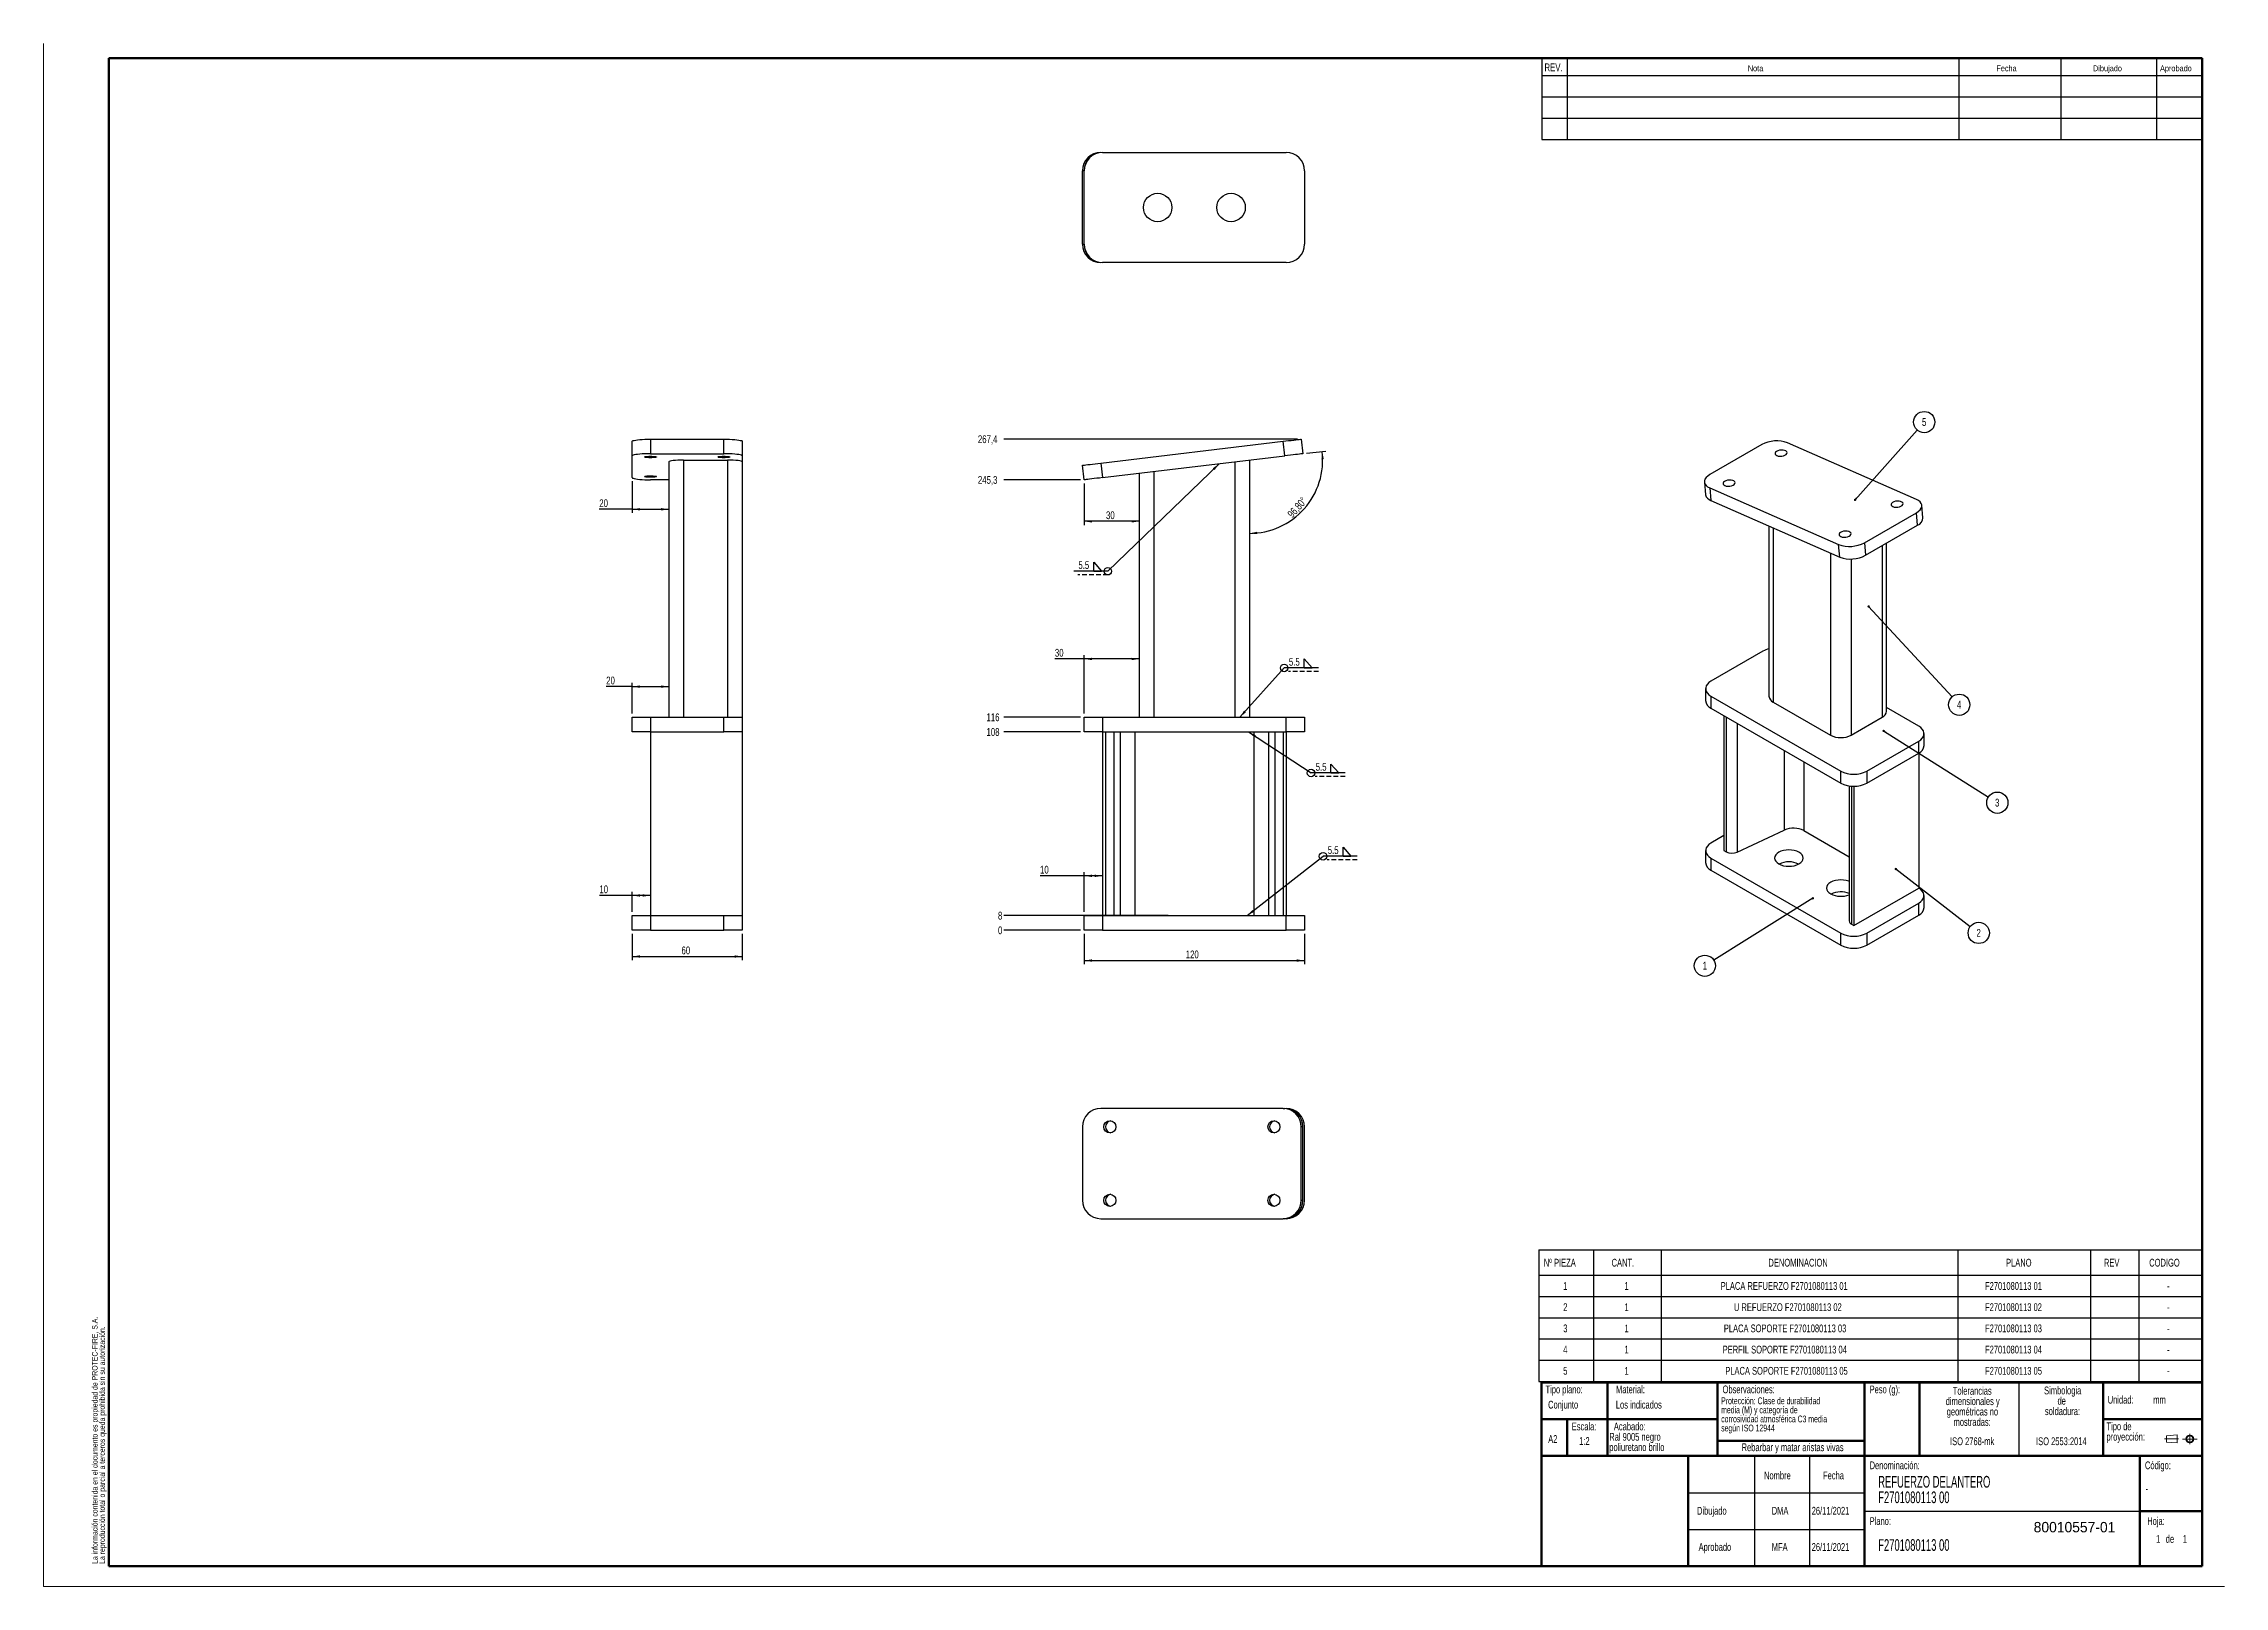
# Model space of a CAD drawing. Header units: millimetres. Extents: x 0 to 594, y 0 to 420.
import ezdxf

# ---------------------------------------------------------------- set-up
doc = ezdxf.new("R2010")
doc.units = ezdxf.units.MM
doc.linetypes.add('CENTERX2', pattern=[20.32, 12.7, -2.54, 2.54, -2.54])
doc.linetypes.add('HIDDEN', pattern=[1.905, 1.27, -0.635])
doc.layers.add('FORMATO', color=7, linetype='Continuous')
doc.layers.add('SLD-0', color=179, linetype='Continuous')
doc.styles.add('SLDTEXTSTYLE0', font='TXT', dxfattribs={"width": 0.75})
doc.styles.add('SLDTEXTSTYLE1', font='TXT', dxfattribs={"width": 0.605})
doc.dimstyles.new('SLDDIMSTYLE0', dxfattribs={"dimtxt": 2.116667, "dimasz": 2.116667, "dimexe": 0, "dimexo": 0.0625, "dimgap": 0.529167, "dimtad": 0, "dimtih": 1, "dimtoh": 1, "dimdec": 0, "dimlfac": 2, "dimrnd": 1e-09, "dimdsep": 46, "dimtxsty": 'SLDTEXTSTYLE0', "dimblk1": 'NONE', "dimblk2": 'NONE', "dimsah": 1, "dimcen": 0.09, "dimadec": 0, "dimazin": 2, "dimtfac": 1, "dimtdec": 0, "dimtofl": 0, "dimtmove": 0, "dimatfit": 3, "dimldrblk": 'NONE', "dimfxl": 1, "dimfrac": 2, "dimtolj": 1, "dimtzin": 12, "dimarcsym": 0})
doc.dimstyles.new('SLDDIMSTYLE1', dxfattribs={"dimtxt": 2.116667, "dimasz": 2.116667, "dimexe": 0, "dimexo": 0.0625, "dimgap": 0.529167, "dimtad": 0, "dimtih": 1, "dimtoh": 1, "dimdec": 1, "dimlfac": 2, "dimrnd": 1e-09, "dimzin": 12, "dimdsep": 46, "dimtxsty": 'SLDTEXTSTYLE0', "dimblk1": 'NONE', "dimblk2": 'NONE', "dimsah": 1, "dimcen": 0.09, "dimadec": 0, "dimazin": 3, "dimtfac": 1, "dimtdec": 1, "dimtofl": 0, "dimtmove": 0, "dimatfit": 3, "dimldrblk": 'NONE', "dimfxl": 1, "dimfrac": 2, "dimtolj": 1, "dimtzin": 12, "dimarcsym": 0})
doc.dimstyles.new('SLDDIMSTYLE2', dxfattribs={"dimtxt": 2.116667, "dimasz": 2.116667, "dimexe": 0, "dimexo": 0.0625, "dimgap": 0.529167, "dimtad": 1, "dimdec": 1, "dimlfac": 2, "dimrnd": 1e-09, "dimzin": 12, "dimdsep": 46, "dimtxsty": 'SLDTEXTSTYLE0', "dimsah": 1, "dimcen": 0.09, "dimadec": 0, "dimazin": 3, "dimtfac": 1, "dimtdec": 1, "dimtofl": 0, "dimtmove": 0, "dimatfit": 3, "dimfxl": 1, "dimfrac": 2, "dimtolj": 1, "dimtzin": 12, "dimarcsym": 0})
doc.dimstyles.new('SLDDIMSTYLE3', dxfattribs={"dimtxt": 2.116667, "dimasz": 2.116667, "dimexe": 0, "dimexo": 0.0625, "dimgap": 0.529167, "dimtad": 1, "dimdec": 4, "dimlfac": 2, "dimzin": 12, "dimdsep": 46, "dimtxsty": 'SLDTEXTSTYLE0', "dimsah": 1, "dimcen": 0.09, "dimazin": 3, "dimtfac": 1, "dimtofl": 0, "dimtmove": 0, "dimatfit": 3, "dimfxl": 1, "dimfrac": 2, "dimtolj": 1, "dimtzin": 12, "dimarcsym": 0})
doc.dimstyles.new('SLDDIMSTYLE4', dxfattribs={"dimtxt": 0.18, "dimasz": 2.116667, "dimexe": 0, "dimexo": 0.0625, "dimgap": 0, "dimtad": 0, "dimtih": 1, "dimtoh": 1, "dimdec": 0, "dimrnd": 1e-09, "dimzin": 0, "dimdsep": 46, "dimtxsty": 'Standard', "dimsah": 1, "dimcen": 0.09, "dimadec": 0, "dimazin": 0, "dimtfac": 2.116667, "dimtdec": 0, "dimtofl": 0, "dimtmove": 0, "dimatfit": 3, "dimfxl": 1, "dimfrac": 2, "dimtolj": 1, "dimtzin": 0, "dimarcsym": 0})
doc.dimstyles.new('SLDDIMSTYLE5', dxfattribs={"dimtxt": 0.18, "dimasz": 0.651282, "dimexe": 0, "dimexo": 0.0625, "dimgap": 0, "dimtad": 0, "dimtih": 1, "dimtoh": 1, "dimdec": 0, "dimrnd": 1e-09, "dimzin": 0, "dimdsep": 46, "dimtxsty": 'Standard', "dimblk1": 'DOT', "dimblk2": 'DOT', "dimsah": 1, "dimcen": 0.09, "dimadec": 0, "dimazin": 0, "dimtfac": 0.651282, "dimtdec": 0, "dimtofl": 0, "dimtmove": 0, "dimatfit": 3, "dimldrblk": 'DOT', "dimfxl": 1, "dimfrac": 2, "dimtolj": 1, "dimtzin": 0, "dimarcsym": 0})

msp = doc.modelspace()

# ---------------------------------------------------------------- texts
at = {"insert": (542.057252, 17.533396), "char_height": 2.82222222, "attachment_point": 1}
msp.add_mtext_dynamic_manual_height_columns('80010557-01', width=29.31828397, gutter_width=14.111111, heights=[0], dxfattribs=at)
at = {"layer": 'FORMATO', "attachment_point": 1, "style": 'SLDTEXTSTYLE0'}
for s, insert, char_height in [('REV.', (408.804126, 414.598717), 2.1166667), ('Nota', (464.192814, 414.072396), 1.5875), ('Fecha', (531.894836, 414.072396), 1.5875), ('Dibujado', (558.229277, 414.072396), 1.5875), ('Aprobado', (576.478501, 414.072396), 1.5875)]:
    msp.add_mtext(s, dxfattribs=dict(at, insert=insert, char_height=char_height))
at = {"layer": 'SLD-0', "style": 'SLDTEXTSTYLE1'}
for s, insert, char_height, attachment_point in [('Tipo plano:', (409.097721, 54.680865), 2.11666667, 1), ('Material:', (428.298099, 54.680865), 2.1166667, 1), ('Observaciones:', (457.307045, 54.680865), 2.11666667, 1), ('Peso (g):', (497.371489, 54.680865), 2.1166667, 1), ('Conjunto', (409.787982, 50.519196), 2.1166667, 1), ('Los indicados', (428.249246, 50.519196), 2.11666667, 1), ('Unidad:', (562.214579, 51.870628), 2.1166667, 1), ('mm', (574.630608, 51.870628), 2.1166667, 1), ('Escala:', (416.231535, 44.601468), 2.1166667, 1), ('Acabado:', (427.706707, 44.601468), 2.1166667, 1), ('A2', (409.827779, 41.174368), 2.1166667, 1), ('1:2', (418.258662, 40.634745), 2.1166667, 1), ('Rebarbar y matar aristas vivas', (476.389401, 38.92373), 2.11666667, 2), ('ISO 2768-mk', (525.305036, 40.560017), 2.11666667, 2), ('ISO 2553:2014', (549.593817, 40.560017), 2.11666667, 2), ('Nombre', (468.606176, 31.254834), 2.1166667, 1), ('Fecha', (484.676761, 31.254834), 2.1166667, 1), ('Denominación:', (497.371489, 34.014311), 2.11666667, 1), ('Código:', (572.366369, 34.014311), 2.1166667, 1), ('-', (572.554816, 27.693169), 2.116667, 1), ('Dibujado', (450.341616, 21.640309), 2.1166667, 1), ('DMA', (470.703488, 21.640309), 2.1166667, 1), ('26/11/2021', (481.597083, 21.640309), 2.1166667, 1), ('Plano:', (497.371489, 18.838267), 2.1166667, 1), ('Hoja:', (572.982348, 18.838267), 2.1166667, 1), ('Aprobado', (450.792972, 11.782359), 2.1166667, 1), ('26/11/2021', (481.597083, 11.782359), 2.1166667, 1), ('F2701080113 00', (499.7074, 12.846761), 3.175, 1), ('1', (575.381144, 13.974904), 2.116667, 1), ('1', (575.381144, 13.974904), 2.116667, 1), ('de', (578.045932, 13.974904), 2.1166667, 1), ('de', (578.045932, 13.974904), 2.1166667, 1), ('1', (582.69923, 13.974904), 2.116667, 1), ('1', (582.69923, 13.974904), 2.116667, 1), ('MFA', (470.703488, 11.782359), 2.1166667, 1)]:
    msp.add_mtext(s, dxfattribs=dict(at, insert=insert, char_height=char_height, attachment_point=attachment_point))

# ---------------------------------------------------------------- blocks, each defined once
blk = doc.blocks.new('Bloque3')
at = {"color": 7, "linetype": 'CENTERX2', "lineweight": 18}
for p, q in [((397.92, 130.06), (394.8, 130.06)), ((398.88, 130.02), (402.16, 130.02)), ((400.52, 128.85), (400.52, 131.19))]:
    blk.add_line(p, q, dxfattribs=at)
at = {"color": 7, "linetype": 'Continuous', "lineweight": 18}
for p, q in [((397.68, 130.95), (395.23, 130.77)), ((395.23, 130.77), (395.23, 129.34)), ((397.68, 129.16), (395.23, 129.34)), ((397.68, 130.95), (397.68, 129.16))]:
    blk.add_line(p, q, dxfattribs=at)
for radius in [0.892, 0.713]:
    blk.add_circle((400.52, 130.02), radius, dxfattribs=at)
blk = doc.blocks.new('SW_NOTE_0')
at = {"layer": 'FORMATO', "color": 0, "char_height": 1.5, "attachment_point": 1, "rotation": 90, "style": 'SLDTEXTSTYLE0'}
for s, insert in [('La información contenida en el documento es propiedad de PROTEC-FIRE, S.A.', (-1.93, 0)), ('La reproducción total o parcial a terceros queda prohibida sin su autorización.', (0.07, 0))]:
    blk.add_mtext(s, dxfattribs=dict(at, insert=insert))
blk = doc.blocks.new('SW_NOTE_0_1')
at = {"layer": 'SLD-0', "color": 0, "char_height": 3.175, "attachment_point": 1, "style": 'SLDTEXTSTYLE1'}
for s, insert in [('REFUERZO DELANTERO', (0, 4.09)), ('F2701080113 00', (0, -0.14))]:
    blk.add_mtext(s, dxfattribs=dict(at, insert=insert))
blk = doc.blocks.new('SW_NOTE_0_2')
at = {"layer": 'SLD-0', "color": 0, "char_height": 1.8521, "attachment_point": 1, "style": 'SLDTEXTSTYLE1'}
for s, insert in [('media (M) y categoría de', (0, -0.08)), ('Protección: Clase de durabilidad', (0, 2.39)), ('según ISO 12944', (0, -5.02)), ('corrosividad atmosférica C3 media', (0, -2.55))]:
    blk.add_mtext(s, dxfattribs=dict(at, insert=insert))
blk = doc.blocks.new('SW_NOTE_0_3')
at = {"layer": 'SLD-0', "color": 0, "char_height": 2.1167, "attachment_point": 1, "style": 'SLDTEXTSTYLE1'}
for s, insert in [('poliuretano brillo', (0, -0.09)), ('Ral 9005 negro', (0, 2.73))]:
    blk.add_mtext(s, dxfattribs=dict(at, insert=insert))
blk = doc.blocks.new('SW_NOTE_0_4')
at = {"layer": 'SLD-0', "color": 0, "char_height": 2.117, "attachment_point": 2, "style": 'SLDTEXTSTYLE1'}
for s, insert in [('Simbologia', (7.11, 2.73)), ('de', (6.84, -0.09)), ('soldadura:', (7.06, -2.92))]:
    blk.add_mtext(s, dxfattribs=dict(at, insert=insert))
blk = doc.blocks.new('SW_NOTE_0_5')
at = {"layer": 'SLD-0', "color": 0, "attachment_point": 1, "style": 'SLDTEXTSTYLE1'}
for s, insert, char_height in [('Tipo de', (0, 2.73), 2.117), ('proyección:', (0, -0.09), 2.1167)]:
    blk.add_mtext(s, dxfattribs=dict(at, insert=insert, char_height=char_height))
blk = doc.blocks.new('SW_NOTE_0_6')
at = {"layer": 'SLD-0', "color": 0, "attachment_point": 2, "style": 'SLDTEXTSTYLE1'}
for s, insert, char_height in [('dimensionales y', (7.54, -0.09), 2.1167), ('Tolerancias', (7.41, 2.73), 2.1167), ('geométricas no', (7.46, -2.92), 2.1167), ('mostradas:', (7.38, -5.74), 2.117)]:
    blk.add_mtext(s, dxfattribs=dict(at, insert=insert, char_height=char_height))
blk = doc.blocks.new('SW_TABLEANNOTATION_0')
at = {"layer": 'FORMATO', "color": 0}
for p, q in [((0, 0), (0, -6.9)), ((0, 0), (14.94, 0)), ((14.94, 0), (14.94, -6.9)), ((14.94, 0), (33.4, 0)), ((33.4, 0), (33.4, -6.9)), ((33.4, 0), (114.2, 0)), ((114.2, 0), (114.2, -6.9)), ((114.2, 0), (150.3, 0)), ((150.3, 0), (150.3, -6.9)), ((150.3, 0), (163.43, 0)), ((163.43, 0), (163.43, -6.9)), ((163.43, 0), (180.61, 0)), ((180.61, 0), (180.61, -6.9)), ((0, -6.9), (14.94, -6.9)), ((0, -6.9), (0, -12.67)), ((14.94, -6.9), (33.4, -6.9)), ((14.94, -6.9), (14.94, -12.67)), ((33.4, -6.9), (114.2, -6.9)), ((33.4, -6.9), (33.4, -12.67)), ((114.2, -6.9), (150.3, -6.9)), ((114.2, -6.9), (114.2, -12.67)), ((150.3, -6.9), (163.43, -6.9)), ((150.3, -6.9), (150.3, -12.67)), ((163.43, -6.9), (180.61, -6.9)), ((163.43, -6.9), (163.43, -12.67)), ((180.61, -6.9), (180.61, -12.67)), ((0, -12.67), (0, -18.45)), ((0, -12.67), (14.94, -12.67)), ((14.94, -12.67), (14.94, -18.45)), ((14.94, -12.67), (33.4, -12.67)), ((33.4, -12.67), (33.4, -18.45)), ((33.4, -12.67), (114.2, -12.67)), ((114.2, -12.67), (114.2, -18.45)), ((114.2, -12.67), (150.3, -12.67)), ((150.3, -12.67), (150.3, -18.45)), ((150.3, -12.67), (163.43, -12.67)), ((163.43, -12.67), (163.43, -18.45)), ((163.43, -12.67), (180.61, -12.67)), ((180.61, -12.67), (180.61, -18.45)), ((0, -18.45), (0, -24.22)), ((0, -18.45), (14.94, -18.45)), ((14.94, -18.45), (14.94, -24.22)), ((14.94, -18.45), (33.4, -18.45)), ((33.4, -18.45), (33.4, -24.22)), ((33.4, -18.45), (114.2, -18.45)), ((114.2, -18.45), (114.2, -24.22)), ((114.2, -18.45), (150.3, -18.45)), ((150.3, -18.45), (150.3, -24.22)), ((150.3, -18.45), (163.43, -18.45)), ((163.43, -18.45), (163.43, -24.22)), ((163.43, -18.45), (180.61, -18.45)), ((180.61, -18.45), (180.61, -24.22)), ((0, -24.22), (0, -29.99)), ((0, -24.22), (14.94, -24.22)), ((14.94, -24.22), (14.94, -29.99)), ((14.94, -24.22), (33.4, -24.22)), ((33.4, -24.22), (33.4, -29.99)), ((33.4, -24.22), (114.2, -24.22)), ((114.2, -24.22), (114.2, -29.99)), ((114.2, -24.22), (150.3, -24.22)), ((150.3, -24.22), (150.3, -29.99)), ((150.3, -24.22), (163.43, -24.22)), ((163.43, -24.22), (163.43, -29.99)), ((163.43, -24.22), (180.61, -24.22)), ((180.61, -24.22), (180.61, -29.99)), ((0, -29.99), (0, -35.77)), ((0, -29.99), (14.94, -29.99)), ((14.94, -29.99), (14.94, -35.77)), ((14.94, -29.99), (33.4, -29.99)), ((33.4, -29.99), (33.4, -35.77)), ((33.4, -29.99), (114.2, -29.99)), ((114.2, -29.99), (114.2, -35.77)), ((114.2, -29.99), (150.3, -29.99)), ((150.3, -29.99), (150.3, -35.77)), ((150.3, -29.99), (163.43, -29.99)), ((163.43, -29.99), (163.43, -35.77)), ((163.43, -29.99), (180.61, -29.99)), ((180.61, -29.99), (180.61, -35.77)), ((0, -35.77), (14.94, -35.77)), ((14.94, -35.77), (33.4, -35.77)), ((33.4, -35.77), (114.2, -35.77)), ((114.2, -35.77), (150.3, -35.77)), ((150.3, -35.77), (163.43, -35.77)), ((163.43, -35.77), (180.61, -35.77))]:
    blk.add_line(p, q, dxfattribs=at)
at = {"layer": 'FORMATO', "color": 0, "attachment_point": 1, "style": 'SLDTEXTSTYLE1'}
for s, insert, char_height in [('Nº PIEZA', (1.39, -2.4), 2.117), ('CANT.', (19.86, -2.4), 2.117), ('DENOMINACION', (62.59, -2.4), 2.1167), ('PLANO', (127.31, -2.4), 2.117), ('REV', (153.97, -2.4), 2.117), ('CODIGO', (166.3, -2.4), 2.117), ('1', (6.69, -8.74), 2.12), ('1', (23.39, -8.74), 2.12), ('PLACA REFUERZO F2701080113 01', (49.58, -8.74), 2.1167), ('F2701080113 01', (121.59, -8.74), 2.1167), ('-', (171.16, -8.74), 2.12), ('2', (6.69, -14.51), 2.12), ('1', (23.39, -14.51), 2.12), ('U REFUERZO F2701080113 02', (53.18, -14.51), 2.1167), ('F2701080113 02', (121.59, -14.51), 2.1167), ('-', (171.16, -14.51), 2.12), ('3', (6.69, -20.29), 2.12), ('1', (23.39, -20.29), 2.12), ('PLACA SOPORTE F2701080113 03', (50.44, -20.29), 2.1167), ('F2701080113 03', (121.59, -20.29), 2.1167), ('-', (171.16, -20.29), 2.12), ('4', (6.69, -26.06), 2.12), ('1', (23.39, -26.06), 2.12), ('PERFIL SOPORTE F2701080113 04', (50.13, -26.06), 2.1167), ('F2701080113 04', (121.59, -26.06), 2.1167), ('-', (171.16, -26.06), 2.12), ('5', (6.69, -31.84), 2.12), ('1', (23.39, -31.84), 2.12), ('PLACA SOPORTE F2701080113 05', (50.83, -31.84), 2.1167), ('F2701080113 05', (121.59, -31.84), 2.1167), ('-', (171.16, -31.84), 2.12)]:
    blk.add_mtext(s, dxfattribs=dict(at, insert=insert, char_height=char_height))
blk = doc.blocks.new('_D')
at = {"layer": 'FORMATO', "transparency": 16777216}
blk.add_line((282.45, 178.61), (261.52, 178.61), dxfattribs=at)
at = {"layer": 'FORMATO', "transparency": 16777216, "insert": (259.95, 179.66), "char_height": 2.12, "attachment_point": 1, "style": 'SLDTEXTSTYLE0'}
blk.add_mtext('0', dxfattribs=at)
blk = doc.blocks.new('_None')
blk = doc.blocks.new('_D_1')
at = {"layer": 'FORMATO', "color": 7, "transparency": 16777216}
blk.add_line((306.32, 182.61), (261.52, 182.61), dxfattribs=at)
at = {"layer": 'FORMATO', "color": 7, "transparency": 16777216, "insert": (259.95, 183.66), "char_height": 2.12, "attachment_point": 1, "style": 'SLDTEXTSTYLE0'}
blk.add_mtext('8', dxfattribs=at)
blk = doc.blocks.new('_D_2')
at = {"layer": 'FORMATO', "color": 7, "transparency": 16777216}
blk.add_line((282.45, 232.61), (261.52, 232.61), dxfattribs=at)
at = {"layer": 'FORMATO', "color": 7, "transparency": 16777216, "insert": (256.83, 233.66), "char_height": 2.117, "attachment_point": 1, "style": 'SLDTEXTSTYLE0'}
blk.add_mtext('108', dxfattribs=at)
blk = doc.blocks.new('_D_3')
at = {"layer": 'FORMATO', "color": 7, "transparency": 16777216}
blk.add_line((282.45, 236.61), (261.52, 236.61), dxfattribs=at)
at = {"layer": 'FORMATO', "color": 7, "transparency": 16777216, "insert": (256.83, 237.66), "char_height": 2.117, "attachment_point": 1, "style": 'SLDTEXTSTYLE0'}
blk.add_mtext('116', dxfattribs=at)
blk = doc.blocks.new('_D_4')
at = {"layer": 'FORMATO', "color": 7, "transparency": 16777216}
blk.add_line((282.45, 301.25), (261.52, 301.25), dxfattribs=at)
at = {"layer": 'FORMATO', "color": 7, "transparency": 16777216, "insert": (254.48, 302.29), "char_height": 2.117, "attachment_point": 1, "style": 'SLDTEXTSTYLE0'}
blk.add_mtext('245,3', dxfattribs=at)
blk = doc.blocks.new('_D_5')
at = {"layer": 'FORMATO', "color": 7, "transparency": 16777216}
blk.add_line((341.55, 312.32), (261.52, 312.32), dxfattribs=at)
at = {"layer": 'FORMATO', "color": 7, "transparency": 16777216, "insert": (254.48, 313.37), "char_height": 2.117, "attachment_point": 1, "style": 'SLDTEXTSTYLE0'}
blk.add_mtext('267,4', dxfattribs=at)
blk = doc.blocks.new('_D_6')
at = {"layer": 'FORMATO', "color": 7, "transparency": 16777216}
for p, q in [((283.45, 177.61), (283.45, 169.37)), ((343.45, 177.61), (343.45, 169.37)), ((283.45, 170.37), (343.45, 170.37))]:
    blk.add_line(p, q, dxfattribs=at)
for points in [[(283.45, 170.37), (285.56, 170.04), (285.56, 170.7)], [(343.45, 170.37), (341.33, 170.7), (341.33, 170.04)]]:
    blk.add_solid(points, dxfattribs=at)
at = {"layer": 'FORMATO', "color": 7, "transparency": 16777216, "insert": (311.1, 173.1), "char_height": 2.117, "attachment_point": 1, "style": 'SLDTEXTSTYLE0'}
blk.add_mtext('120', dxfattribs=at)
blk = doc.blocks.new('_D_7')
at = {"layer": 'FORMATO', "color": 7, "transparency": 16777216}
for p, q in [((283.45, 193.44), (271.41, 193.44)), ((283.45, 183.61), (283.45, 194.44)), ((288.45, 193.44), (283.45, 193.44))]:
    blk.add_line(p, q, dxfattribs=at)
for points in [[(283.45, 193.44), (285.56, 193.11), (285.56, 193.76)], [(288.45, 193.44), (286.33, 193.76), (286.33, 193.11)]]:
    blk.add_solid(points, dxfattribs=at)
at = {"layer": 'FORMATO', "color": 7, "transparency": 16777216, "insert": (271.41, 196.17), "char_height": 2.117, "attachment_point": 1, "style": 'SLDTEXTSTYLE0'}
blk.add_mtext('10', dxfattribs=at)
blk = doc.blocks.new('_D_8')
at = {"layer": 'FORMATO', "color": 7, "transparency": 16777216}
for p, q in [((283.45, 252.49), (275.45, 252.49)), ((283.45, 237.61), (283.45, 253.49)), ((298.45, 252.49), (283.45, 252.49))]:
    blk.add_line(p, q, dxfattribs=at)
for points in [[(283.45, 252.49), (285.56, 252.16), (285.56, 252.81)], [(298.45, 252.49), (296.33, 252.81), (296.33, 252.16)]]:
    blk.add_solid(points, dxfattribs=at)
at = {"layer": 'FORMATO', "color": 7, "transparency": 16777216, "insert": (275.45, 255.22), "char_height": 2.117, "attachment_point": 1, "style": 'SLDTEXTSTYLE0'}
blk.add_mtext('30', dxfattribs=at)
blk = doc.blocks.new('_D_9')
at = {"layer": 'FORMATO', "color": 7, "transparency": 16777216}
for p, q in [((283.45, 300.25), (283.45, 288.95)), ((298.45, 289.95), (283.45, 289.95))]:
    blk.add_line(p, q, dxfattribs=at)
for points in [[(283.45, 289.95), (285.56, 289.62), (285.56, 290.27)], [(298.45, 289.95), (296.33, 290.27), (296.33, 289.62)]]:
    blk.add_solid(points, dxfattribs=at)
at = {"layer": 'FORMATO', "color": 7, "transparency": 16777216, "insert": (289.38, 292.67), "char_height": 2.117, "attachment_point": 1, "style": 'SLDTEXTSTYLE0'}
blk.add_mtext('30', dxfattribs=at)
blk = doc.blocks.new('_D_10')
at = {"layer": 'FORMATO', "color": 7, "transparency": 16777216}
blk.add_line((344.02, 308.47), (349.24, 309.09), dxfattribs=at)
blk.add_arc((328.45, 306.61), 19.94, 270, 6.8, dxfattribs=at)
for points in [[(348.24, 308.97), (348.06, 306.84), (348.71, 306.88)], [(328.45, 286.67), (330.58, 286.46), (330.54, 287.11)]]:
    blk.add_solid(points, dxfattribs=at)
at = {"layer": 'FORMATO', "color": 7, "transparency": 16777216, "insert": (338.6, 292.13), "char_height": 2.117, "attachment_point": 1, "rotation": 48.4, "style": 'SLDTEXTSTYLE0'}
blk.add_mtext('96,80°', dxfattribs=at)
blk = doc.blocks.new('SW_SYMBOL_WELD_FILL')
at = {"layer": 'FORMATO', "color": 0}
for p, q in [((100, 0), (100, 900)), ((100, 900), (900, 0)), ((100, 0), (900, 0))]:
    blk.add_line(p, q, dxfattribs=at)
blk = doc.blocks.new('SW_WELDSYMBOL_0')
at = {"layer": 'FORMATO', "color": 0}
blk.add_line((9.3, 0), (0, 0), dxfattribs=at)
at = {"layer": 'FORMATO', "color": 0, "linetype": 'HIDDEN'}
blk.add_line((9.3, -1), (1.13, -1), dxfattribs=at)
at = {"layer": 'FORMATO', "color": 0}
blk.add_circle((0, 0), 1.02, dxfattribs=at)
at = {"layer": 'FORMATO', "color": 0, "xscale": 0.0027037109375, "yscale": 0.0027037109375, "zscale": 0.0027037109375}
blk.add_blockref('SW_SYMBOL_WELD_FILL', (5.17, 0.01), dxfattribs=at)
at = {"layer": 'FORMATO', "color": 0, "insert": (1.28, 2.73), "char_height": 2.117, "attachment_point": 1, "style": 'SLDTEXTSTYLE0'}
blk.add_mtext('5.5', dxfattribs=at)
blk = doc.blocks.new('SW_WELDSYMBOL_1')
at = {"layer": 'FORMATO', "color": 0}
blk.add_line((9.3, 0), (0, 0), dxfattribs=at)
at = {"layer": 'FORMATO', "color": 0, "linetype": 'HIDDEN'}
blk.add_line((9.3, -1), (1.13, -1), dxfattribs=at)
at = {"layer": 'FORMATO', "color": 0}
blk.add_circle((0, 0), 1.02, dxfattribs=at)
at = {"layer": 'FORMATO', "color": 0, "xscale": 0.0027037109375, "yscale": 0.0027037109375, "zscale": 0.0027037109375}
blk.add_blockref('SW_SYMBOL_WELD_FILL', (5.17, 0.01), dxfattribs=at)
at = {"layer": 'FORMATO', "color": 0, "insert": (1.28, 2.73), "char_height": 2.117, "attachment_point": 1, "style": 'SLDTEXTSTYLE0'}
blk.add_mtext('5.5', dxfattribs=at)
blk = doc.blocks.new('SW_WELDSYMBOL_2')
at = {"layer": 'FORMATO', "color": 0}
blk.add_line((9.3, 0), (0, 0), dxfattribs=at)
at = {"layer": 'FORMATO', "color": 0, "linetype": 'HIDDEN'}
blk.add_line((9.3, -1), (1.13, -1), dxfattribs=at)
at = {"layer": 'FORMATO', "color": 0}
blk.add_circle((0, 0), 1.02, dxfattribs=at)
at = {"layer": 'FORMATO', "color": 0, "xscale": 0.0027037109375, "yscale": 0.0027037109375, "zscale": 0.0027037109375}
blk.add_blockref('SW_SYMBOL_WELD_FILL', (5.17, 0.01), dxfattribs=at)
at = {"layer": 'FORMATO', "color": 0, "insert": (1.28, 2.73), "char_height": 2.117, "attachment_point": 1, "style": 'SLDTEXTSTYLE0'}
blk.add_mtext('5.5', dxfattribs=at)
blk = doc.blocks.new('SW_WELDSYMBOL_3')
at = {"layer": 'FORMATO', "color": 0}
blk.add_line((0, 0), (-9.3, 0), dxfattribs=at)
at = {"layer": 'FORMATO', "color": 0, "linetype": 'HIDDEN'}
blk.add_line((0, -1), (-8.17, -1), dxfattribs=at)
at = {"layer": 'FORMATO', "color": 0}
blk.add_circle((0, 0), 1.02, dxfattribs=at)
at = {"layer": 'FORMATO', "color": 0, "xscale": 0.0027037109375, "yscale": 0.0027037109375, "zscale": 0.0027037109375}
blk.add_blockref('SW_SYMBOL_WELD_FILL', (-4.12, 0.01), dxfattribs=at)
at = {"layer": 'FORMATO', "color": 0, "insert": (-8.02, 2.73), "char_height": 2.117, "attachment_point": 1, "style": 'SLDTEXTSTYLE0'}
blk.add_mtext('5.5', dxfattribs=at)
blk = doc.blocks.new('_D_11')
at = {"layer": 'FORMATO', "color": 7, "transparency": 16777216}
for p, q in [((160.31, 188.1), (151.39, 188.1)), ((160.31, 183.61), (160.31, 189.1)), ((165.31, 188.1), (160.31, 188.1))]:
    blk.add_line(p, q, dxfattribs=at)
for points in [[(160.31, 188.1), (162.43, 187.77), (162.43, 188.42)], [(165.31, 188.1), (163.2, 188.42), (163.2, 187.77)]]:
    blk.add_solid(points, dxfattribs=at)
at = {"layer": 'FORMATO', "color": 7, "transparency": 16777216, "insert": (151.39, 190.83), "char_height": 2.117, "attachment_point": 1, "style": 'SLDTEXTSTYLE0'}
blk.add_mtext('10', dxfattribs=at)
blk = doc.blocks.new('_D_12')
at = {"layer": 'FORMATO', "color": 7, "transparency": 16777216}
for p, q in [((160.31, 244.95), (153.24, 244.95)), ((160.31, 237.61), (160.31, 245.95)), ((160.31, 244.95), (170.31, 244.95))]:
    blk.add_line(p, q, dxfattribs=at)
for points in [[(160.31, 244.95), (162.43, 244.62), (162.43, 245.27)], [(170.31, 244.95), (168.2, 245.27), (168.2, 244.62)]]:
    blk.add_solid(points, dxfattribs=at)
at = {"layer": 'FORMATO', "color": 7, "transparency": 16777216, "insert": (153.24, 247.68), "char_height": 2.117, "attachment_point": 1, "style": 'SLDTEXTSTYLE0'}
blk.add_mtext('20', dxfattribs=at)
blk = doc.blocks.new('_D_13')
at = {"layer": 'FORMATO', "color": 7, "transparency": 16777216}
for p, q in [((160.31, 300.84), (160.31, 292.23)), ((160.31, 293.23), (151.35, 293.23)), ((160.31, 293.23), (170.31, 293.23))]:
    blk.add_line(p, q, dxfattribs=at)
for points in [[(160.31, 293.23), (162.43, 292.9), (162.43, 293.55)], [(170.31, 293.23), (168.2, 293.55), (168.2, 292.9)]]:
    blk.add_solid(points, dxfattribs=at)
at = {"layer": 'FORMATO', "color": 7, "transparency": 16777216, "insert": (151.35, 295.95), "char_height": 2.117, "attachment_point": 1, "style": 'SLDTEXTSTYLE0'}
blk.add_mtext('20', dxfattribs=at)
blk = doc.blocks.new('_D_14')
at = {"layer": 'FORMATO', "color": 7, "transparency": 16777216}
for p, q in [((160.31, 177.61), (160.31, 170.48)), ((190.31, 177.61), (190.31, 170.48)), ((160.31, 171.48), (190.31, 171.48))]:
    blk.add_line(p, q, dxfattribs=at)
for points in [[(160.31, 171.48), (162.43, 171.15), (162.43, 171.8)], [(190.31, 171.48), (188.2, 171.8), (188.2, 171.15)]]:
    blk.add_solid(points, dxfattribs=at)
at = {"layer": 'FORMATO', "color": 7, "transparency": 16777216, "insert": (173.75, 174.2), "char_height": 2.117, "attachment_point": 1, "style": 'SLDTEXTSTYLE0'}
blk.add_mtext('60', dxfattribs=at)
blk = doc.blocks.new('SW_NOTE_0_7')
at = {"layer": 'FORMATO', "color": 0}
blk.add_circle((1.92, 2.16), 2.89, dxfattribs=at)
at = {"layer": 'FORMATO', "color": 0, "insert": (1.9, 3.24), "char_height": 2.12, "attachment_point": 2, "style": 'SLDTEXTSTYLE0'}
blk.add_mtext('5', dxfattribs=at)
blk = doc.blocks.new('_Dot')
at = {"color": 0, "linetype": 'ByBlock', "lineweight": -2}
blk.add_line((-0.5, 0), (-1, 0), dxfattribs=at)
at = {"color": 0, "linetype": 'ByBlock', "const_width": 0.5}
blk.add_lwpolyline([(-0.25, 0, 1), (0.25, 0, 1)], format="xyb", close=True, dxfattribs=at)
blk = doc.blocks.new('SW_NOTE_0_8')
at = {"layer": 'FORMATO', "color": 0}
blk.add_circle((1.96, -2.12), 2.89, dxfattribs=at)
at = {"layer": 'FORMATO', "color": 0, "insert": (1.94, -1.04), "char_height": 2.12, "attachment_point": 2, "style": 'SLDTEXTSTYLE0'}
blk.add_mtext('4', dxfattribs=at)
blk = doc.blocks.new('SW_NOTE_0_9')
at = {"layer": 'FORMATO', "color": 0}
blk.add_circle((2.44, -1.54), 2.89, dxfattribs=at)
at = {"layer": 'FORMATO', "color": 0, "insert": (2.42, -0.46), "char_height": 2.12, "attachment_point": 2, "style": 'SLDTEXTSTYLE0'}
blk.add_mtext('3', dxfattribs=at)
blk = doc.blocks.new('SW_NOTE_0_10')
at = {"layer": 'FORMATO', "color": 0}
blk.add_circle((2.29, -1.76), 2.89, dxfattribs=at)
at = {"layer": 'FORMATO', "color": 0, "insert": (2.27, -0.68), "char_height": 2.12, "attachment_point": 2, "style": 'SLDTEXTSTYLE0'}
blk.add_mtext('2', dxfattribs=at)
blk = doc.blocks.new('SW_NOTE_0_11')
at = {"layer": 'FORMATO', "color": 0}
blk.add_circle((-2.45, -1.53), 2.89, dxfattribs=at)
at = {"layer": 'FORMATO', "color": 0, "insert": (-2.47, -0.45), "char_height": 2.12, "attachment_point": 2, "style": 'SLDTEXTSTYLE0'}
blk.add_mtext('1', dxfattribs=at)

# ---------------------------------------------------------------- dimensions: what is measured, and where the dimension line sits
at = {"layer": 'FORMATO', "color": 7}
for feature_location, offset, picture, middle in [((342.550404, 312.323001), (-81.03283, 0), '_D_5', (257.999595, 312.323001)), ((283.446089, 301.246901), (-21.928515, 0), '_D_4', (257.999595, 301.246901)), ((283.446089, 236.612826), (-21.928515, 0), '_D_3', (259.171602, 236.612826)), ((283.446089, 232.612826), (-21.928515, 0), '_D_2', (259.171602, 232.612826)), ((307.321089, 182.612826), (-45.803515, 0), '_D_1', (260.735583, 182.612826))]:
    dim = msp.add_ordinate_dim(feature_location=feature_location, offset=offset, dtype=0, origin=(283.446089, 178.612826), dimstyle='SLDDIMSTYLE1', dxfattribs=at)
    dim.commit()
    dim.dimension.update_dxf_attribs({"geometry": picture, "text_midpoint": middle})
dim = msp.add_angular_dim_2l(base=(343.355692, 293.375462), line1=((343.024019, 308.351139), (283.446089, 301.246901)), line2=((328.446089, 236.612826), (328.446089, 306.612826)), dimstyle='SLDDIMSTYLE3', dxfattribs=at)
dim.commit()
dim.dimension.update_dxf_attribs({"geometry": '_D_10', "text_midpoint": (343.355692, 293.375462), "dimtype": 162})
for base, p1, p2, picture, middle in [((170.314835, 293.225567), (160.314835, 301.838921), (170.314835, 306.135855), '_D_13', (152.912739, 293.225567)), ((283.446089, 289.945697), (298.446089, 303.035543), (283.446089, 301.246901), '_D_9', (290.946089, 289.945697)), ((283.446089, 252.488057), (298.446089, 236.612826), (283.446089, 236.612826), '_D_8', (277.016233, 252.488057)), ((170.314835, 244.948022), (160.314835, 236.612826), (170.314835, 236.612826), '_D_12', (154.803279, 244.948022)), ((283.446089, 193.438088), (288.446089, 182.612826), (283.446089, 182.612826), '_D_7', (272.972473, 193.438088)), ((160.314835, 188.09828), (165.314835, 182.612826), (160.314835, 182.612826), '_D_11', (152.957394, 188.09828)), ((190.314835, 171.475016), (160.314835, 178.612826), (190.314835, 178.612826), '_D_14', (175.314835, 171.475016)), ((343.446089, 170.369873), (283.446089, 178.612826), (343.446089, 178.612826), '_D_6', (313.446089, 170.369873))]:
    dim = msp.add_linear_dim(base=base, p1=p1, p2=p2, dimstyle='SLDDIMSTYLE2', dxfattribs=at)
    dim.commit()
    dim.dimension.update_dxf_attribs({"geometry": picture, "text_midpoint": middle, "dimtype": 160})
at = {"layer": 'FORMATO'}
dim = msp.add_ordinate_dim(feature_location=(283.4460889493, 178.612826424), offset=(-21.9285149168, 0), dtype=0, origin=(283.4460889493, 178.612826424), dimstyle='SLDDIMSTYLE0', dxfattribs=at)
dim.commit()
dim.dimension.update_dxf_attribs({"geometry": '_D', "text_midpoint": (260.7355832701, 178.612826424)})

# ---------------------------------------------------------------- linework, layer by layer
at = {"color": 7, "linetype": 'Continuous', "lineweight": 18}
for p, q in [((0, 420), (0, 0)), ((0, 0), (594.000003, 0))]:
    msp.add_line(p, q, dxfattribs=at)
at = {"color": 7, "linetype": 'Continuous', "lineweight": 25}
for p, q in [((288.446089, 390.394936), (338.446089, 390.394936)), ((282.972473, 365.394937), (282.972473, 385.394936)), ((283.44609, 385.394936), (282.972473, 385.394936)), ((283.44609, 365.394937), (283.44609, 385.394936)), ((343.446088, 385.394936), (343.446088, 365.394937)), ((282.972473, 365.394937), (283.44609, 365.394937)), ((338.446089, 360.394937), (288.446089, 360.394937)), ((160.314836, 307.759117), (160.314836, 311.730977)), ((165.314836, 312.323), (165.314836, 308.35114)), ((165.314836, 312.323), (185.314835, 312.323)), ((185.314835, 308.35114), (185.314835, 312.323)), ((190.314835, 311.730977), (190.314835, 307.759117)), ((287.937301, 305.81079), (337.585575, 311.730977)), ((338.059192, 307.759117), (337.585575, 311.730977)), ((342.550404, 312.323), (343.02402, 308.35114)), ((467.968897, 310.823459), (453.826761, 302.659378)), ((510.121725, 295.888674), (475.015094, 311.321227)), ((160.314836, 301.838923), (160.314836, 307.759117)), ((165.314836, 308.35114), (185.314835, 308.35114)), ((170.314836, 306.135859), (170.314836, 236.612827)), ((174.314835, 306.612831), (174.314835, 236.612827)), ((174.314835, 306.612831), (186.314835, 306.612831)), ((186.314835, 306.612831), (186.314835, 236.612827)), ((190.314835, 307.759117), (190.314835, 306.135859)), ((190.314835, 306.135859), (190.314835, 236.612827)), ((283.44609, 301.2469), (282.972473, 305.218767)), ((287.937301, 305.81079), (288.410916, 301.838923)), ((288.410916, 301.838923), (338.059192, 307.759117)), ((298.446089, 303.035546), (298.446089, 236.612827)), ((302.446089, 303.512517), (302.446089, 236.612827)), ((324.446089, 306.135859), (324.446089, 236.612827)), ((328.446089, 306.612831), (328.446089, 236.612827)), ((170.314836, 301.2469), (165.314836, 301.2469)), ((452.360999, 300.631157), (452.695896, 297.194633)), ((453.801891, 299.075106), (488.908522, 283.642553)), ((453.801891, 299.075106), (454.136788, 295.638582)), ((454.136788, 295.638582), (489.24342, 280.206035)), ((495.95472, 284.140321), (510.096855, 292.304402)), ((510.431753, 288.867884), (510.096855, 292.304402)), ((511.897514, 290.896105), (511.562618, 294.332622)), ((469.960648, 288.682561), (469.960648, 242.364455)), ((496.289618, 280.703803), (510.431753, 288.867884)), ((489.24342, 280.206035), (488.908522, 283.642553)), ((495.95472, 284.140321), (496.289618, 280.703803)), ((502.002279, 238.282414), (502.002279, 284.001653)), ((468.303794, 254.610576), (454.161659, 246.446495)), ((452.697192, 244.405475), (452.697192, 241.139311)), ((454.161658, 242.364455), (489.516998, 221.954252)), ((454.161658, 242.364455), (454.161658, 239.098291)), ((454.161658, 239.098291), (489.516998, 218.688088)), ((471.132221, 240.731638), (486.68857, 231.751149)), ((510.730201, 234.200373), (502.002279, 239.238895)), ((160.314836, 232.612826), (160.314836, 236.612827)), ((160.314836, 236.612827), (165.314836, 236.612827)), ((165.314836, 232.612826), (160.314836, 232.612826)), ((165.314836, 236.612827), (165.314836, 232.612826)), ((165.314836, 236.612827), (185.314835, 236.612827)), ((165.314836, 232.612826), (185.314835, 232.612826)), ((165.314836, 232.612826), (165.314836, 182.612827)), ((185.314835, 232.612826), (185.314835, 236.612827)), ((185.314835, 236.612827), (190.314835, 236.612827)), ((190.314835, 232.612826), (185.314835, 232.612826)), ((190.314835, 236.612827), (190.314835, 232.612826)), ((190.314835, 232.612826), (190.314835, 182.612827)), ((283.44609, 232.612826), (283.44609, 236.612827)), ((283.44609, 236.612827), (288.446089, 236.612827)), ((288.446089, 232.612826), (283.44609, 232.612826)), ((288.446089, 236.612827), (288.446089, 232.612826)), ((288.446089, 236.612827), (338.446089, 236.612827)), ((288.446089, 232.612826), (338.446089, 232.612826)), ((288.446089, 232.612826), (288.446089, 182.612827)), ((289.261406, 232.612826), (289.261406, 182.612827)), ((291.499079, 232.612826), (291.499079, 182.612827)), ((293.228391, 232.612826), (293.228391, 182.612827)), ((297.206479, 232.612826), (297.206479, 182.612827)), ((329.685699, 232.612826), (329.685699, 182.612827)), ((333.663787, 232.612826), (333.663787, 182.612827)), ((335.393098, 232.612826), (335.393098, 182.612827)), ((337.630772, 232.612826), (337.630772, 182.612827)), ((338.446089, 232.612826), (338.446089, 236.612827)), ((338.446089, 236.612827), (343.446088, 236.612827)), ((343.446088, 232.612826), (338.446089, 232.612826)), ((338.446089, 232.612826), (338.446089, 182.612827)), ((343.446088, 236.612827), (343.446088, 232.612826)), ((457.697192, 237.057271), (457.697192, 200.312271)), ((492.345424, 231.751149), (500.830706, 236.649598)), ((512.194667, 228.89319), (512.194667, 232.159353)), ((496.588065, 221.954252), (510.7302, 230.118333)), ((496.588065, 218.688088), (510.7302, 226.852169)), ((510.7302, 226.852169), (510.7302, 230.118333)), ((510.730201, 226.852169), (510.730201, 190.107169)), ((489.516998, 218.688088), (489.516998, 221.954252)), ((496.588065, 221.954252), (496.588065, 218.688088)), ((491.817006, 217.932183), (491.817006, 181.153343)), ((493.052532, 217.842671), (493.052532, 179.902068)), ((457.697193, 204.394311), (454.161659, 202.353291)), ((461.280669, 199.888482), (474.137719, 205.898875)), ((479.483428, 205.737144), (491.817006, 198.617121)), ((452.697192, 200.312271), (452.697192, 197.046108)), ((454.161658, 198.271251), (489.516998, 177.861048)), ((454.161658, 198.271251), (454.161658, 195.005088)), ((457.697192, 200.312271), (458.273708, 199.979456)), ((454.161658, 195.005088), (489.516998, 174.594885)), ((493.052532, 179.902068), (510.730201, 190.107169)), ((496.588065, 177.861048), (510.7302, 186.025129)), ((510.7302, 182.758966), (510.7302, 186.025129)), ((512.194667, 184.799986), (512.194667, 188.06615)), ((160.314836, 178.612826), (160.314836, 182.612827)), ((160.314836, 182.612827), (165.314836, 182.612827)), ((165.314836, 178.612826), (160.314836, 178.612826)), ((165.314836, 182.612827), (165.314836, 178.612826)), ((165.314836, 182.612827), (185.314835, 182.612827)), ((165.314836, 178.612826), (185.314835, 178.612826)), ((185.314835, 178.612826), (185.314835, 182.612827)), ((185.314835, 182.612827), (190.314835, 182.612827)), ((190.314835, 178.612826), (185.314835, 178.612826)), ((190.314835, 182.612827), (190.314835, 178.612826)), ((283.44609, 178.612826), (283.44609, 182.612827)), ((283.44609, 182.612827), (288.446089, 182.612827)), ((288.446089, 178.612826), (283.44609, 178.612826)), ((288.446089, 182.612827), (288.446089, 178.612826)), ((288.446089, 182.612827), (338.446089, 182.612827)), ((288.446089, 178.612826), (338.446089, 178.612826)), ((338.446089, 178.612826), (338.446089, 182.612827)), ((338.446089, 182.612827), (343.446088, 182.612827)), ((343.446088, 178.612826), (338.446089, 178.612826)), ((343.446088, 182.612827), (343.446088, 178.612826)), ((492.476015, 180.234884), (493.052532, 179.902068)), ((496.588065, 174.594885), (510.7302, 182.758966)), ((489.516998, 174.594885), (489.516998, 177.861048)), ((496.588065, 177.861048), (496.588065, 174.594885)), ((282.972473, 125.101266), (282.972473, 105.101266)), ((337.585575, 130.101265), (287.937301, 130.101265)), ((337.585575, 130.101265), (338.059192, 130.101265)), ((342.550404, 105.101266), (342.550404, 125.101266)), ((343.02402, 125.101266), (342.550404, 125.101266)), ((343.02402, 105.101266), (343.02402, 125.101266)), ((343.446088, 105.101266), (343.446088, 125.101266)), ((342.550404, 105.101266), (343.02402, 105.101266)), ((287.937301, 100.101266), (337.585575, 100.101266)), ((338.059192, 100.101266), (337.585575, 100.101266))]:
    msp.add_line(p, q, dxfattribs=at)
at = {"color": 8, "linetype": 'Continuous', "lineweight": 25}
for p, q in [((471.132221, 288.167546), (471.132221, 240.731638)), ((486.68857, 281.329123), (486.68857, 231.751149)), ((492.345424, 279.692053), (492.345424, 231.751149)), ((500.830706, 283.325317), (500.830706, 236.649598)), ((458.273708, 236.724456), (458.273708, 199.979456)), ((461.280669, 234.988573), (461.280669, 199.888482)), ((474.137719, 227.566357), (474.137719, 205.898875)), ((479.483428, 224.480344), (479.483428, 205.737144)), ((492.476015, 217.86192), (492.476015, 180.234884))]:
    msp.add_line(p, q, dxfattribs=at)
at = {"color": 7, "linetype": 'Continuous', "lineweight": 25, "flags": 128}
for points in [[(160.314836, 311.730977), (160.376393, 311.823588), (160.559553, 311.913919), (160.859803, 311.999749), (161.269751, 312.078964), (161.779301, 312.149595), (162.375909, 312.20993), (163.044883, 312.258478), (163.76975, 312.294032), (164.532663, 312.315714), (165.314836, 312.323)], [(185.314835, 312.323), (186.097007, 312.315714), (186.859921, 312.294032), (187.584788, 312.258478), (188.253761, 312.20993), (188.850369, 312.149595), (189.35992, 312.078964), (189.769868, 311.999749), (190.070118, 311.913919), (190.253277, 311.823588), (190.314835, 311.730977)], [(337.585575, 311.730977), (338.362246, 311.823588), (339.119791, 311.913919), (339.83956, 311.999749), (340.503828, 312.078964), (341.096238, 312.149595), (341.602206, 312.20993), (342.00927, 312.258478), (342.307407, 312.294032), (342.489279, 312.315714), (342.550404, 312.323)], [(472.068165, 307.835033), (472.46148, 307.714851), (472.923514, 307.665187), (473.413217, 307.690466), (473.887073, 307.788435), (474.302981, 307.950396), (474.623985, 308.161951), (474.821561, 308.404302), (474.878155, 308.655917), (474.788738, 308.894444), (474.561255, 309.098679), (474.215918, 309.250487), (473.783413, 309.336377), (473.30217, 309.348708), (472.814949, 309.286385), (472.36504, 309.154952), (471.992423, 308.966088), (471.730205, 308.736574), (471.601684, 308.486798), (471.61828, 308.238958), (471.778521, 308.015073), (472.068165, 307.835033)], [(165.314836, 308.35114), (164.532663, 308.343854), (163.76975, 308.322158), (163.044883, 308.286618), (162.375909, 308.23807), (161.779301, 308.177736), (161.269751, 308.107104), (160.859803, 308.02789), (160.559553, 307.942059), (160.376393, 307.851728), (160.314836, 307.759117)], [(163.664836, 307.463106), (163.716673, 307.511698), (163.868929, 307.557221), (164.112037, 307.596844), (164.430721, 307.628062), (164.804957, 307.648908), (165.211231, 307.658087), (165.624014, 307.655018), (166.017371, 307.639878), (166.366585, 307.613637), (166.649713, 307.577949), (166.848967, 307.535034), (166.951825, 307.487588), (166.951825, 307.438623), (166.848967, 307.391193), (166.649713, 307.348277), (166.366585, 307.312574), (166.017371, 307.286333), (165.624014, 307.271209), (165.211231, 307.268124), (164.804957, 307.277303), (164.430721, 307.29815), (164.112037, 307.329368), (163.868929, 307.36899), (163.716673, 307.414528), (163.664836, 307.463106)], [(183.664835, 307.463106), (183.716674, 307.511698), (183.868929, 307.557221), (184.112037, 307.596844), (184.430721, 307.628062), (184.804958, 307.648908), (185.211231, 307.658087), (185.624015, 307.655018), (186.017371, 307.639878), (186.366585, 307.613637), (186.649714, 307.577949), (186.848967, 307.535034), (186.951825, 307.487588), (186.951825, 307.438623), (186.848967, 307.391193), (186.649714, 307.348277), (186.366585, 307.312574), (186.017371, 307.286333), (185.624015, 307.271209), (185.211231, 307.268124), (184.804958, 307.277303), (184.430721, 307.29815), (184.112037, 307.329368), (183.868929, 307.36899), (183.716674, 307.414528), (183.664835, 307.463106)], [(190.314835, 307.759117), (190.253277, 307.851728), (190.070118, 307.942059), (189.769868, 308.02789), (189.35992, 308.107104), (188.850369, 308.177736), (188.253761, 308.23807), (187.584788, 308.286618), (186.859921, 308.322158), (186.097007, 308.343854), (185.314835, 308.35114)], [(282.972473, 305.218767), (283.033598, 305.226054), (283.21547, 305.247735), (283.513607, 305.283289), (283.920671, 305.331822), (284.426638, 305.392157), (285.019049, 305.462804), (285.683316, 305.542018), (286.403085, 305.627834), (287.160631, 305.718165), (287.937301, 305.81079)], [(343.02402, 308.35114), (342.962894, 308.343854), (342.781023, 308.322158), (342.482887, 308.286618), (342.075822, 308.23807), (341.569855, 308.177736), (340.977445, 308.107104), (340.313177, 308.02789), (339.593408, 307.942059), (338.835863, 307.851728), (338.059192, 307.759117)], [(160.314836, 301.838923), (160.376393, 301.746313), (160.559553, 301.655974), (160.859803, 301.570151), (161.269751, 301.490944), (161.779301, 301.420297), (162.375909, 301.35997), (163.044883, 301.31143), (163.76975, 301.275875), (164.532663, 301.254187), (165.314836, 301.2469)], [(163.664836, 302.134927), (163.716673, 302.18352), (163.868929, 302.229051), (164.112037, 302.268665), (164.430721, 302.299883), (164.804957, 302.320737), (165.211231, 302.329909), (165.624014, 302.326839), (166.017371, 302.311707), (166.366585, 302.285466), (166.649713, 302.249763), (166.848967, 302.206848), (166.951825, 302.159417), (166.951825, 302.110445), (166.848967, 302.063014), (166.649713, 302.020099), (166.366585, 301.984396), (166.017371, 301.958155), (165.624014, 301.943023), (165.211231, 301.939953), (164.804957, 301.949125), (164.430721, 301.969979), (164.112037, 302.001197), (163.868929, 302.040812), (163.716673, 302.086342), (163.664836, 302.134927)], [(288.410916, 301.838923), (287.634247, 301.746313), (286.8767, 301.655974), (286.156931, 301.570151), (285.492664, 301.490944), (284.900253, 301.420297), (284.394286, 301.35997), (283.987223, 301.31143), (283.689085, 301.275875), (283.507214, 301.254187), (283.44609, 301.2469)], [(453.826761, 302.659378), (453.266158, 302.281505), (452.829257, 301.868238), (452.529335, 301.432113), (452.375503, 300.986382), (452.372437, 300.544597), (452.520231, 300.120176), (452.814392, 299.72601), (453.245982, 299.374097), (453.801891, 299.075106)], [(457.92603, 299.670952), (458.319344, 299.550769), (458.781379, 299.501106), (459.271081, 299.526385), (459.744938, 299.624354), (460.160845, 299.786315), (460.481849, 299.99787), (460.679426, 300.240221), (460.73602, 300.491836), (460.646603, 300.730363), (460.41912, 300.934598), (460.073783, 301.086406), (459.641278, 301.172296), (459.160035, 301.184627), (458.672813, 301.122304), (458.222904, 300.990871), (457.850287, 300.802007), (457.588069, 300.572493), (457.459548, 300.322717), (457.476145, 300.074877), (457.636385, 299.850992), (457.92603, 299.670952)], [(503.664135, 293.945743), (504.057449, 293.825561), (504.519483, 293.775898), (505.009186, 293.801177), (505.483042, 293.899145), (505.898951, 294.061106), (506.219955, 294.272661), (506.41753, 294.515012), (506.474124, 294.766627), (506.384707, 295.005155), (506.157224, 295.209389), (505.811887, 295.361198), (505.379382, 295.447088), (504.898139, 295.459419), (504.410917, 295.397096), (503.96101, 295.265662), (503.588392, 295.076798), (503.326173, 294.847285), (503.197652, 294.597509), (503.214249, 294.349669), (503.374489, 294.125784), (503.664135, 293.945743)], [(510.096855, 292.304402), (510.657459, 292.682262), (511.09436, 293.095542), (511.394282, 293.531667), (511.548114, 293.977398), (511.551179, 294.419184), (511.403386, 294.843604), (511.109225, 295.237769), (510.677634, 295.589683), (510.121725, 295.888674)], [(489.521999, 285.781662), (489.915313, 285.66148), (490.377347, 285.611817), (490.86705, 285.637095), (491.340907, 285.735064), (491.756815, 285.897025), (492.077819, 286.10858), (492.275394, 286.350932), (492.331988, 286.602547), (492.242571, 286.841074), (492.015088, 287.045308), (491.669752, 287.197117), (491.237246, 287.283007), (490.756003, 287.295338), (490.268782, 287.233015), (489.818874, 287.101581), (489.446256, 286.912717), (489.184038, 286.683204), (489.055516, 286.433427), (489.072113, 286.185588), (489.232353, 285.961702), (489.521999, 285.781662)], [(454.161659, 246.446495), (453.601432, 246.061068), (453.165653, 245.625337), (452.867563, 245.15254), (452.716218, 244.657045), (452.716218, 244.153905), (452.867563, 243.658409), (453.165653, 243.185613), (453.601432, 242.749882), (454.161658, 242.364455)], [(510.7302, 230.118333), (511.290427, 230.50376), (511.726206, 230.939492), (512.024296, 231.412288), (512.175641, 231.907783), (512.175641, 232.410923), (512.024296, 232.906419), (511.726206, 233.379215), (511.290427, 233.814947), (510.730201, 234.200373)], [(454.161659, 202.353291), (453.601432, 201.967864), (453.165653, 201.532133), (452.867563, 201.059336), (452.716218, 200.563841), (452.716218, 200.060702), (452.867563, 199.565206), (453.165653, 199.092409), (453.601432, 198.656678), (454.161658, 198.271251)], [(472.634823, 196.68946), (473.222027, 196.411262), (473.891964, 196.204542), (474.618887, 196.077244), (475.374862, 196.034261), (476.130837, 196.077244), (476.85776, 196.204542), (477.527696, 196.411262), (478.114901, 196.68946), (478.596806, 197.028446), (478.954895, 197.415192), (479.175405, 197.834836), (479.249862, 198.271251), (479.175404, 198.707666), (478.954895, 199.12731), (478.596807, 199.514056), (478.114901, 199.853041), (477.527697, 200.13124), (476.85776, 200.33796), (476.130837, 200.465258), (475.374862, 200.50824), (474.618887, 200.465257), (473.891963, 200.33796), (473.222027, 200.13124), (472.634823, 199.853042), (472.152917, 199.514056), (471.794828, 199.12731), (471.574319, 198.707666), (471.499862, 198.271251), (471.574319, 197.834836), (471.794829, 197.415192), (472.152917, 197.028446), (472.634823, 196.68946)], [(491.817006, 191.907492), (491.669832, 191.967159), (490.999895, 192.173879), (490.272973, 192.301176), (489.516997, 192.34416), (488.761022, 192.301176), (488.034099, 192.173879), (487.364163, 191.967159), (486.776958, 191.68896), (486.295053, 191.349975), (485.936964, 190.963229), (485.716454, 190.543585), (485.641997, 190.10717), (485.716455, 189.670754), (485.936964, 189.251111), (486.295052, 188.864365), (486.776958, 188.525379)], [(510.7302, 186.025129), (511.290427, 186.410556), (511.726206, 186.846288), (512.024296, 187.319084), (512.175641, 187.814579), (512.175641, 188.317719), (512.024296, 188.813215), (511.726206, 189.286011), (511.290427, 189.721743), (510.730201, 190.107169)]]:
    msp.add_lwpolyline(points, dxfattribs=at)
at = {"color": 7, "linetype": 'Continuous', "lineweight": 25}
for centre, radius in [((303.446089, 375.394937), 3.875), ((323.446089, 375.394937), 3.875), ((290.42159, 125.09323), 1.641966), ((335.105039, 125.09323), 1.641966), ((290.421587, 105.09323), 1.641965), ((335.105036, 105.09323), 1.641965)]:
    msp.add_circle(centre, radius, dxfattribs=at)
for centre, radius, start, end in [((287.95495, 385.41246), 4.982508, 90.202950289, 180.201505095), ((288.428563, 385.412464), 4.982504, 90.202924962, 180.201551916), ((288.446089, 385.394937), 5, 90, 180), ((338.446089, 385.394937), 5, 0, 90), ((287.95495, 365.377414), 4.982508, 179.798494905, 269.797049711), ((288.428563, 365.37741), 4.982504, 179.798448084, 269.797075038), ((288.446089, 365.394937), 5, 180, 270), ((338.446089, 365.394937), 5, 270, 0), ((472.043939, 303.259258), 8.592037, 69.769157671, 118.312566456), ((454.674692, 297.581831), 2.016322, 191.071361054, 254.527543931), ((509.519648, 291.070798), 2.384275, 292.491748126, 355.798240464), ((491.879678, 291.704521), 8.592037, 249.769157671, 298.312566456), ((492.216162, 288.245534), 8.571507, 249.707262124, 298.374462003), ((471.34566, 249.142348), 6.257353, 102.787834555, 119.086315092), ((455.136069, 241.343347), 2.447397, 184.782211702, 246.537937407), ((471.962477, 242.564081), 2.011758, 185.694817566, 245.625334314), ((500.00045, 238.482041), 2.011759, 294.374653392, 354.305162368), ((489.516997, 237.209993), 6.148087, 242.609669609, 297.390331354), ((509.69534, 229.140599), 2.511543, 294.333152979, 354.346683614), ((493.052531, 228.740315), 7.651839, 242.480523399, 297.519482762), ((493.052531, 225.474151), 7.651839, 242.480524246, 297.519481915), ((476.64053, 200.197566), 6.226475, 62.833213434, 113.700941393), ((455.136069, 197.250143), 2.447397, 184.782211702, 246.537937407), ((459.872837, 203.095461), 3.502385, 242.833173164, 293.700998235), ((475.374862, 191.247315), 6.006191, 63.837810569, 116.162186989), ((489.535236, 193.911022), 6.050888, 242.880567937, 292.153959504), ((489.530504, 183.006843), 6.08075, 67.912451725, 115.95905125), ((509.69534, 185.047396), 2.511543, 294.333152979, 354.346683614), ((492.933457, 181.25876), 1.121417, 185.393999347, 245.926141546), ((493.052531, 184.647111), 7.651839, 242.480523399, 297.519482762), ((493.052531, 181.380948), 7.651839, 242.480524246, 297.519481915), ((287.95495, 125.118789), 4.982508, 90.202950289, 180.201505095), ((290.904538, 125.101266), 1.651404, 98.637588392, 261.362411608), ((335.587986, 125.101266), 1.651404, 98.637642058, 261.362357942), ((337.567926, 125.118789), 4.982508, 359.798494905, 89.797049711), ((338.041543, 125.118789), 4.982508, 359.798494905, 89.797049711), ((338.446089, 125.101266), 5, 0, 90), ((287.95495, 105.083743), 4.982508, 179.798494905, 269.797049711), ((290.904538, 105.101266), 1.651404, 98.637602868, 261.362397132), ((335.587987, 105.101266), 1.651405, 98.637656535, 261.362343465), ((337.567926, 105.083743), 4.982508, 270.202950289, 0.201505095), ((338.041543, 105.083743), 4.982508, 270.202950289, 0.201505095), ((338.446089, 105.101266), 5, 270, 0)]:
    msp.add_arc(centre, radius, start, end, dxfattribs=at)
for centre, start_param, end_param in [((174.314835, 306.135855), 1.5707963268, 3.1415926536), ((186.314835, 306.135855), 0, 1.5707963268)]:
    msp.add_ellipse(centre, major_axis=(4, 0), ratio=0.1192427807, start_param=start_param, end_param=end_param, dxfattribs=at)
at = {"layer": 'FORMATO', "color": 7, "lineweight": 50}
for p, q in [((587.96843, 416.046577), (17.784448, 416.046577)), ((17.784448, 5.5), (17.784448, 416.046577)), ((587.96843, 5.5), (587.96843, 416.046577)), ((17.784448, 5.5), (587.96843, 5.5))]:
    msp.add_line(p, q, dxfattribs=at)
at = {"layer": 'FORMATO'}
for p, q in [((408.059897, 416.046577), (587.96843, 416.046577)), ((408.059897, 416.046577), (408.059897, 393.912162)), ((415.001996, 416.046577), (415.001996, 393.912162)), ((521.625481, 416.046577), (521.625481, 393.912162)), ((549.430668, 416.046577), (549.430668, 393.912162)), ((575.481173, 416.046577), (575.481173, 393.912162)), ((587.96843, 416.046577), (587.96843, 393.912162)), ((408.059897, 411.312162), (587.96843, 411.312162)), ((408.059897, 405.512162), (587.96843, 405.512162)), ((408.059897, 399.712162), (587.96843, 399.712162)), ((408.059897, 393.912162), (587.96843, 393.912162))]:
    msp.add_line(p, q, dxfattribs=at)
at = {"layer": 'FORMATO', "lineweight": 50}
for q in [(587.96843, 55.5), (407.96843, 5.5)]:
    msp.add_line((407.96843, 55.5), q, dxfattribs=at)
at = {"layer": 'SLD-0', "lineweight": 50}
for p, q in [((425.96843, 55.5), (425.96843, 35.5)), ((455.96843, 55.5), (455.96843, 35.5)), ((495.96843, 55.5), (495.96843, 35.5)), ((510.96843, 55.5), (510.96843, 35.5)), ((560.96843, 55.5), (560.96843, 35.5)), ((407.96843, 45.5), (425.96843, 45.5)), ((414.96843, 45.5), (414.96843, 35.5)), ((425.96843, 45.5), (455.96843, 45.5)), ((560.96843, 45.5), (587.96843, 45.5)), ((455.96843, 39.657928), (495.96843, 39.657928)), ((407.96843, 35.5), (587.96843, 35.5)), ((447.96843, 35.5), (447.96843, 5.5)), ((495.96843, 35.5), (495.96843, 5.5)), ((570.96843, 35.5), (570.96843, 5.5)), ((570.96843, 20.5), (587.96843, 20.5))]:
    msp.add_line(p, q, dxfattribs=at)
at = {"layer": 'SLD-0'}
for p, q in [((538.05014, 55.5), (538.05014, 35.5)), ((465.96843, 35.5), (465.96843, 5.5)), ((480.96843, 35.5), (480.96843, 5.5)), ((447.96843, 25.5), (495.96843, 25.5)), ((495.96843, 20.5), (570.96843, 20.5)), ((447.96843, 15.5), (495.96843, 15.5))]:
    msp.add_line(p, q, dxfattribs=at)

# ---------------------------------------------------------------- block references
at = {"color": 7, "linetype": 'Continuous', "xscale": 1.2, "yscale": 1.2, "zscale": 1.2}
msp.add_blockref('Bloque3', (103.957674, -115.907552), dxfattribs=at)
at = {"layer": 'FORMATO', "color": 7}
for name, p in [('SW_NOTE_0_7', (510.316623, 314.808057)), ('SW_WELDSYMBOL_3', (289.870419, 276.365074)), ('SW_WELDSYMBOL_2', (337.911045, 250.031009)), ('SW_NOTE_0_8', (519.81385, 242.129809)), ('SW_WELDSYMBOL_1', (345.216819, 221.437724)), ('SW_NOTE_0_9', (529.708744, 214.881148)), ('SW_WELDSYMBOL_0', (348.491821, 198.764634)), ('SW_NOTE_0_10', (524.800033, 179.65935)), ('SW_NOTE_0_11', (454.94044, 170.480483))]:
    msp.add_blockref(name, p, dxfattribs=at)
at = {"layer": 'FORMATO'}
for name, p in [('SW_TABLEANNOTATION_0', (407.227598, 91.580832)), ('SW_NOTE_0', (15.121201, 6.11136))]:
    msp.add_blockref(name, p, dxfattribs=at)
at = {"layer": 'SLD-0'}
for name, p in [('SW_NOTE_0_6', (517.913851, 51.555976)), ('SW_NOTE_0_4', (542.841552, 51.665543)), ('SW_NOTE_0_2', (456.942526, 49.054745)), ('SW_NOTE_0_3', (426.459425, 39.03625)), ('SW_NOTE_0_5', (561.882425, 41.890945)), ('SW_NOTE_0_1', (499.7074, 25.972814))]:
    msp.add_blockref(name, p, dxfattribs=at)

msp.set_redraw_order([(e.dxf.handle, doc.entitydb.next_handle()) for e in msp.query("TEXT MTEXT ATTDEF DIMENSION ARC_DIMENSION")])  # texts and dimensions are drawn at this point

# ---------------------------------------------------------------- leaders
at = {"layer": 'FORMATO', "color": 7}
for points, dimstyle in [([(493.402769, 295.782124), (510.316623, 314.808057)], 'SLDDIMSTYLE5'), ([(320.236361, 305.633876), (289.870419, 276.365074)], 'SLDDIMSTYLE4'), ([(497.102643, 266.767322), (519.81385, 242.129809)], 'SLDDIMSTYLE5'), ([(325.818731, 236.612826), (337.911045, 250.031009)], 'SLDDIMSTYLE4'), ([(328.212001, 232.612826), (345.216819, 221.437724)], 'SLDDIMSTYLE4'), ([(501.191978, 232.884264), (529.708744, 214.881148)], 'SLDDIMSTYLE5'), ([(327.834116, 182.612826), (348.491821, 198.764634)], 'SLDDIMSTYLE4'), ([(504.502391, 195.301332), (524.800033, 179.65935)], 'SLDDIMSTYLE5'), ([(481.913686, 187.317393), (454.94044, 170.480483)], 'SLDDIMSTYLE5')]:
    msp.add_leader(points, dimstyle=dimstyle, dxfattribs=at)

doc.saveas('drawing.dxf')
